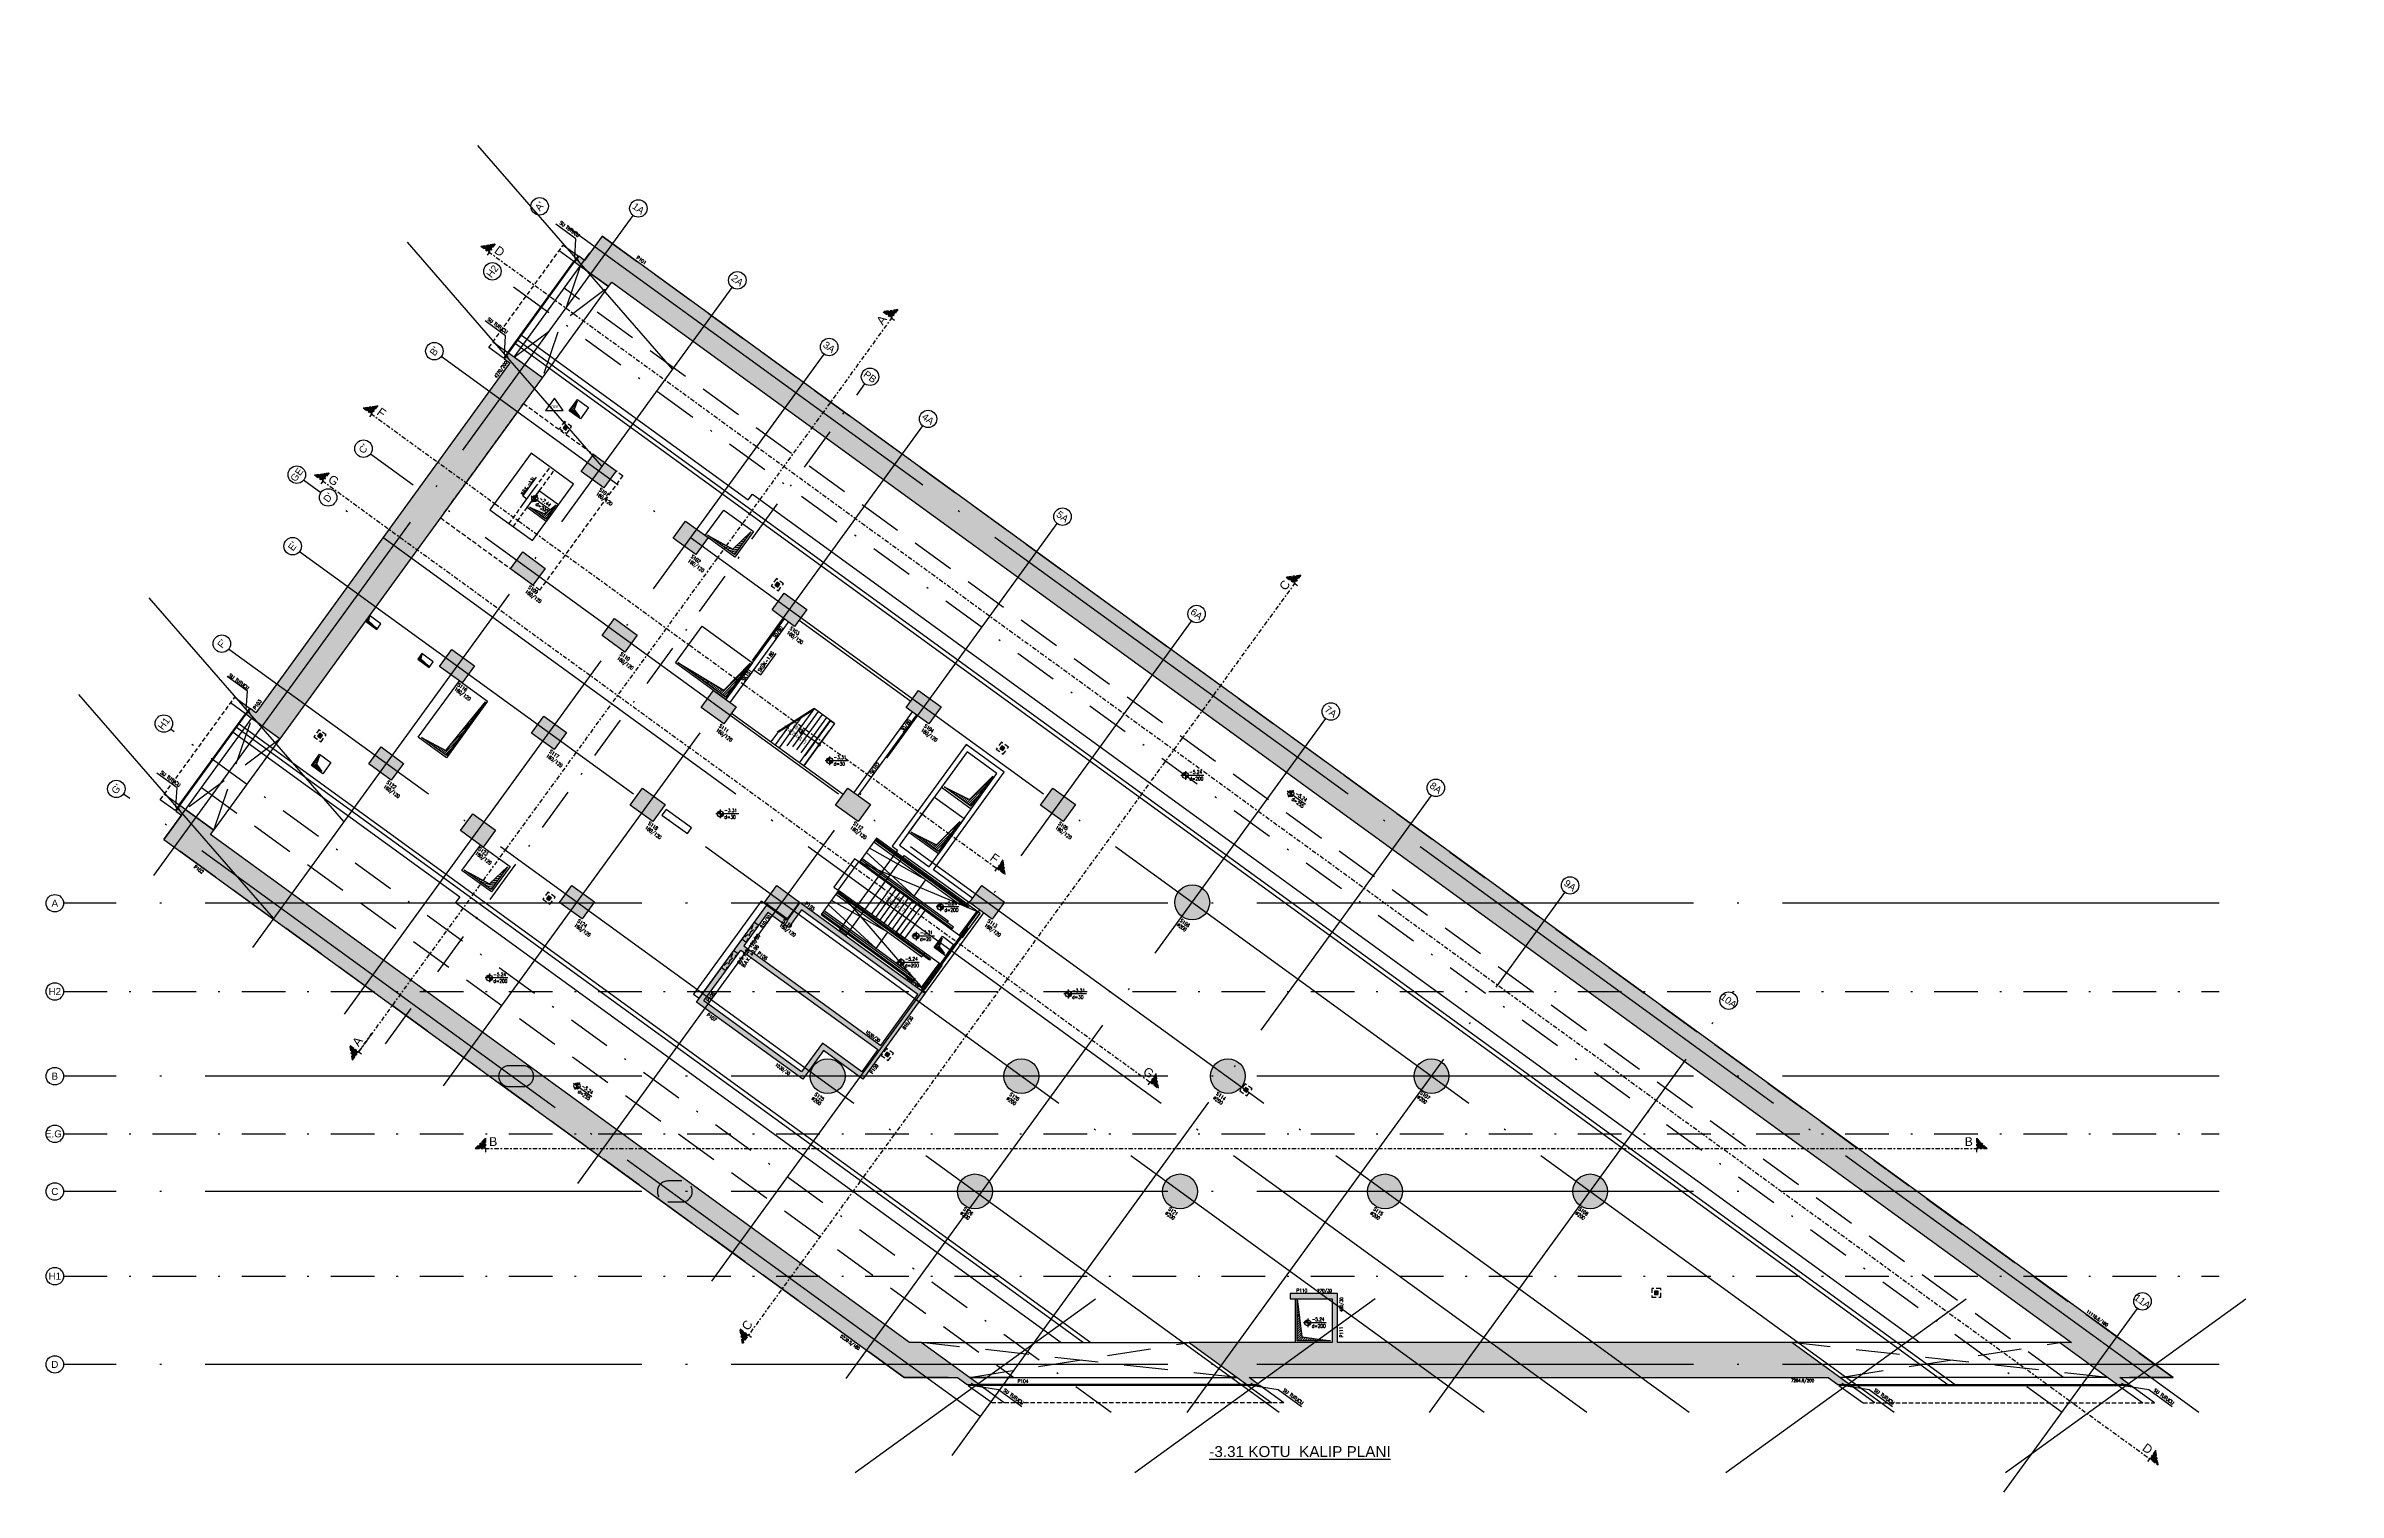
# Model space of a CAD drawing. Header units: millimetres. Extents: x 400408 to 401352, y 4543980 to 4544157.
# Drawn here: x 400988.7 to 401120, y 4544074.6 to 4544157.4 of the extents above; entities that cross this region are included whole.
import ezdxf
from ezdxf.enums import TextEntityAlignment as Align

# ---------------------------------------------------------------- set-up
doc = ezdxf.new("R2010")
doc.units = ezdxf.units.MM
for name, pattern in [('AKS', [3, 2.5, -0.25, 0, -0.25]), ('CENTER', [2, 1.25, -0.25, 0.25, -0.25]), ('CIZGI', [0.4, 0.25, -0.15]), ('CONTINU', [0]), ('DASHDOT2', [0.5, 0.25, -0.125, 0, -0.125]), ('HIDDEN', [0.375, 0.25, -0.125]), ('UUC-ST-KAL-I05-101-U-000$0$ACAD_ISO05W100', [33, 24, -3, 0, -3, 0, -3])]:
    doc.linetypes.add(name, pattern=pattern)
for name, color, linetype in [('aks prota', 2, 'AKS'), ('bosluk prota', 2, 'Continuous'), ('bosluk tarama prota', 8, 'Continuous'), ('boşluk prota', 2, 'Continuous'), ('boşluk taraması prota', 252, 'Continuous'), ('caks prota', 4, 'Continuous'), ('kesik prota', 2, 'CIZGI'), ('kesit tarama prota', 252, 'Continuous'), ('kiriş boyutu prota', 6, 'Continuous'), ('kiriş prota', 6, 'Continuous'), ('kolon prota', 1, 'Continuous'), ('kolon tarama prota', 252, 'Continuous'), ('lkolon prota', 4, 'Continuous'), ('lperde prota', 4, 'Continuous'), ('merdiven prota', 2, 'Continuous'), ('metraj prota', 2, 'Continuous'), ('not prota', 2, 'Continuous'), ('not yazısı prota', 6, 'Continuous'), ('not çizgisi prota', 4, 'Continuous'), ('perde prota', 1, 'Continuous'), ('PRT-AL-TUNEL_EKSENI', 14, 'DASHDOT2'), ('PRT-MI-a_fit_drainage', 10, 'Continuous'), ('PRT-MI-ad_dim', 8, 'Continuous'), ('prt-s-taxis', 7, 'Continuous'), ('skesit prota', 7, 'Continuous'), ('st-s_level (kot)', 6, 'Continuous'), ('st-s_levelmark (kot işareti)', 4, 'Continuous'), ('st_s_ölçü', 4, 'Continuous'), ('taks prota', 7, 'Continuous'), ('temel prota', 6, 'Continuous'), ('tkesit prota', 7, 'Continuous'), ('tkolon prota', 6, 'Continuous'), ('tnot prota', 4, 'Continuous'), ('tperde prota', 6, 'Continuous'), ('tplan prota', 7, 'Continuous'), ('UUC-ST-KAL-I05-101-U-000$0$st_s_su tutucu', 2, 'Continuous'), ('ölçü prota', 4, 'Continuous')]:
    doc.layers.add(name, color=color, linetype=linetype)
doc.styles.add('Arial', font='Arial.ttf')
doc.styles.add('OLCU', font='romanstw.shx')
doc.styles.add('PRT-MI-a_Arial', font='Arial.ttf', dxfattribs={"height": 30})
doc.styles.add('TAKS', font='Arial Unicode.ttf')
doc.styles.add('TKIRIS', font='romanstw.shx')
doc.styles.add('tkolon', font='romanstw.shx')
doc.styles.add('TNOT', font='romanstw.shx', dxfattribs={"width": 0.8, "height": 250})
doc.styles.add('TSIMPLEX', font='romanstw.shx')
doc.dimstyles.new('1-50', dxfattribs={"dimtxt": 10, "dimasz": 4, "dimexe": 4, "dimexo": 8, "dimgap": 4, "dimtad": 1, "dimdec": 1, "dimrnd": 0.05, "dimzin": 9, "dimdsep": 46, "dimtxsty": 'OLCU', "dimblk1": 'OBLIQUE', "dimblk2": 'OBLIQUE', "dimsah": 1, "dimcen": 2, "dimdle": 4, "dimclrd": 4, "dimclre": 4, "dimclrt": 3, "dimadec": 1, "dimazin": 0, "dimtfac": 1, "dimtdec": 1, "dimtix": 1, "dimtmove": 2, "dimatfit": 3, "dimldrblk": 'OBLIQUE', "dimfxl": 1, "dimtvp": 1, "dimtolj": 1, "dimtzin": 1, "dimarcsym": 0})

# ---------------------------------------------------------------- blocks, each defined once
blk = doc.blocks.new('yürüyen mer 1')
at = {"color": 253}
blk.add_lwpolyline([(-120, 35), (-120, 205)], dxfattribs=at)
at = {"layer": 'st_s_ölçü', "color": 252, "ltscale": 0.1}
blk.add_line((-831, 205), (-831, 35), dxfattribs=at)
for points in [[(-120, 205), (-852, 205), (-852, 35), (-120, 35)], [(-120, 197), (-776, 197), (-776, 188), (-120, 188)], [(-729, 205), (-729, 197)], [(-120, 177), (-729, 177), (-729, 188)], [(-120, 135), (-489, 177), (-489, 62), (-120, 105)], [(-120, 42), (-776, 42), (-776, 52), (-120, 52)], [(-120, 62), (-729, 62), (-729, 52)], [(-729, 35), (-729, 42)]]:
    blk.add_lwpolyline(points, dxfattribs=at)
blk = doc.blocks.new('PLAN_KOT')
at = {"layer": 'st-s_levelmark (kot işareti)'}
h = blk.add_hatch(color=256, dxfattribs=at)
h.paths.add_polyline_path([(0, 18, 0.414214), (-18, 0), (0, 0)])
h.paths.add_polyline_path([(18, 0), (0, 0), (0, -18, 0.414214)])
for p, q in [((105, 0), (-25, 0)), ((0, 25), (0, -25))]:
    blk.add_line(p, q, dxfattribs=at)
blk.add_circle((0, 0), 17.5, dxfattribs=at)
at = {"layer": 'st-s_level (kot)', "color": 6, "style": 'OLCU', "width": 0.8}
for tag, p in [('KOT', (23, 10)), ('DÖŞEME_KALINLIĞI', (23, -28))]:
    blk.add_attdef(tag, p, '', height=20, dxfattribs=at)
blk = doc.blocks.new('Stair_Anotation')
at = {"color": 0, "style": 'PRT-MI-a_Arial'}
blk.add_attdef('M.ADI', text='', height=0.2, dxfattribs=at).set_placement((0, 0), align=Align.BOTTOM_CENTER)
blk.add_attdef('BAS.SAYI-(EN-RIHT)', text='', height=0.2, dxfattribs=at).set_placement((0, -0.08), align=Align.TOP_CENTER)
blk = doc.blocks.new('_Oblique')
at = {"layer": 'st_s_ölçü', "lineweight": -2}
blk.add_line((-0.5, -0.5), (0.5, 0.5), dxfattribs=at)
blk = doc.blocks.new('*U7')
at = {"layer": 'metraj prota', "color": 4}
blk.add_lwpolyline([(-145, 0), (-122, 13), (-122, -13)], close=True, dxfattribs=at)
blk.add_lwpolyline([(0, 0), (-122, 0)], dxfattribs=at)
blk.add_circle((0, 0), 7.5, dxfattribs=at)
blk = doc.blocks.new('YER SUZGECI_20x20')
at = {"color": 2}
blk.add_lwpolyline([(-20, 0), (0, 0), (0, 20), (-20, 20)], close=True, dxfattribs=at)
for points in [[(0, 20), (-20, 0)], [(-20, 20), (0, 0)]]:
    blk.add_lwpolyline(points, dxfattribs=at)
blk.add_circle((-10, 10), 7, dxfattribs=at)

msp = doc.modelspace()

# ---------------------------------------------------------------- hatches: boundary and pattern name
at = {"layer": 'bosluk tarama prota'}
h = msp.add_hatch(dxfattribs=at)
h.set_pattern_fill('ANSI31', color=256, scale=0.5, angle=169)
h.set_pattern_definition([(9, (401045.5207, 4544121.06928), (-0.00977715, 0.06173052), [])])
h.paths.add_polyline_path([(401018.763, 4544136.582), (401019.135, 4544137.094), (401018.968, 4544136.616), (401019.273, 4544136.211)])
h = msp.add_hatch(dxfattribs=at)
h.set_pattern_fill('ANSI31', color=256, scale=0.5, angle=169)
h.set_pattern_definition([(9, (401033.827355, 4544109.015364), (-0.00977715, 0.06173052), [])])
h.paths.add_polyline_path([(401007.07, 4544124.528), (401007.256, 4544124.784), (401007.194, 4544124.521), (401007.653, 4544124.104)])
h = msp.add_hatch(dxfattribs=at)
h.set_pattern_fill('ANSI31', color=256, scale=0.5, angle=169)
h.set_pattern_definition([(9, (401036.8188, 4544106.841954), (-0.00977715, 0.06173052), [])])
h.paths.add_polyline_path([(401010.061, 4544122.354), (401010.247, 4544122.611), (401010.186, 4544122.348), (401010.644, 4544121.931)])
h = msp.add_hatch(dxfattribs=at)
h.set_pattern_fill('ANSI31', color=256, scale=0.5, angle=169)
h.set_pattern_definition([(9, (401030.76729, 4544100.762955), (-0.00977715, 0.06173052), [])])
h.paths.add_polyline_path([(401004.01, 4544116.275), (401004.382, 4544116.788), (401004.214, 4544116.31), (401004.519, 4544115.905)])
h = msp.add_hatch(dxfattribs=at)
h.set_pattern_fill('ANSI31', color=256, scale=0.5, angle=169)
h.set_pattern_definition([(9, (401066.417685, 4544090.34194), (-0.00977715, 0.06173052), [])])
h.paths.add_polyline_path([(401039.66, 4544105.854), (401040.032, 4544106.367), (401039.865, 4544105.889), (401040.17, 4544105.484)])
at = {"layer": 'boşluk taraması prota', "ltscale": 2}
h = msp.add_hatch(dxfattribs=at)
h.set_pattern_fill('ANSI31', color=256, scale=0.03, style=0)
h.set_pattern_definition([(45, (400347.50731, 4543682.00172), (-0.067351921, 0.067351921), [])])
h.paths.add_polyline_path([(401017.282, 4544130.644), (401017.935, 4544131.16), (401017.346, 4544130.35), (401016.416, 4544131.026)])
h = msp.add_hatch(dxfattribs=at)
h.set_pattern_fill('ANSI31', color=256, scale=0.03, style=0)
h.set_pattern_definition([(9, (401026.46831, 4544129.40826), (-0.0149004, 0.0940773), [])])
h.paths.add_polyline_path([(401028.146, 4544128.315), (401026.608, 4544129.43), (401028.049, 4544128.636), (401029.087, 4544129.61)])
h = msp.add_hatch(dxfattribs=at)
h.set_pattern_fill('ANSI31', color=256, scale=0.03, style=0)
h.set_pattern_definition([(45, (400357.789805, 4543671.81153), (-0.067351921, 0.067351921), [])])
h.paths.add_polyline_path([(401027.542, 4544120.55), (401029.036, 4544122.104), (401027.629, 4544120.16), (401024.91, 4544122.135)])
h = msp.add_hatch(dxfattribs=at)
h.set_pattern_fill('ANSI31', color=256, scale=0.03, style=0)
h.set_pattern_definition([(45, (400357.99083, 4543671.643565), (-0.067351921, 0.067351921), [])])
h.paths.add_polyline_path([(401010.22, 4544117.852), (401011.62, 4544117.093), (401013.884, 4544119.886), (401011.651, 4544116.812)])
h = msp.add_hatch(dxfattribs=at)
h.set_pattern_fill('ANSI31', color=256, scale=0.03, style=0)
h.set_pattern_definition([(45, (400371.83936, 4543665.55935), (-0.067351921, 0.067351921), [])])
h.paths.add_polyline_path([(401041.591, 4544114.298), (401043.086, 4544115.852), (401041.678, 4544113.908), (401040.142, 4544115.024)])
h = msp.add_hatch(dxfattribs=at)
h.set_pattern_fill('ANSI31', color=256, scale=0.03, style=0)
h.set_pattern_definition([(45, (400369.95844, 4543662.97049), (-0.067351921, 0.067351921), [])])
h.paths.add_polyline_path([(401039.71, 4544111.709), (401041.205, 4544113.263), (401039.797, 4544111.319), (401038.261, 4544112.435)])
h = msp.add_hatch(dxfattribs=at)
h.set_pattern_fill('ANSI31', color=256, scale=0.03, style=0)
h.set_pattern_definition([(9, (401012.53808, 4544110.234935), (-0.0149004, 0.0940773), [])])
h.paths.add_polyline_path([(401014.216, 4544109.142), (401012.678, 4544110.257), (401014.119, 4544109.463), (401015.157, 4544110.436)])
h = msp.add_hatch(dxfattribs=at)
h.set_pattern_fill('ANSI31', color=256, scale=0.03, style=0)
h.set_pattern_definition([(45, (400358.13777, 4543672.02082), (-0.067351921, 0.067351921), [])])
h.paths.add_polyline_path([(401060.362, 4544085.709), (401060.628, 4544083.546), (401062.262, 4544083.309), (401060.362, 4544083.309)])
at = {"layer": 'kesit tarama prota'}
h = msp.add_hatch(color=256, dxfattribs=at)
h.dxf.hatch_style = 1
h.paths.add_polyline_path([(401014.453, 4544146.11), (401013.615, 4544145.977), (401014.101, 4544145.624)])
h = msp.add_hatch(color=256, dxfattribs=at)
h.dxf.hatch_style = 1
h.paths.add_polyline_path([(401036.659, 4544142.215), (401037.497, 4544142.348), (401037.144, 4544141.862)])
h = msp.add_hatch(color=256, dxfattribs=at)
h.dxf.hatch_style = 1
h.paths.add_polyline_path([(401007.722, 4544136.845), (401006.884, 4544136.713), (401007.37, 4544136.36)])
h = msp.add_hatch(color=256, dxfattribs=at)
h.dxf.hatch_style = 1
h.paths.add_polyline_path([(401004.933, 4544133.006), (401004.095, 4544132.873), (401004.58, 4544132.52)])
h = msp.add_hatch(color=256, dxfattribs=at)
h.dxf.hatch_style = 1
h.paths.add_polyline_path([(401059.723, 4544127.016), (401060.561, 4544127.148), (401060.209, 4544126.663)])
h = msp.add_hatch(color=256, dxfattribs=at)
h.dxf.hatch_style = 1
h.paths.add_polyline_path([(401043.516, 4544110.84), (401043.649, 4544110.002), (401043.163, 4544110.354)])
h = msp.add_hatch(color=256, dxfattribs=at)
h.dxf.hatch_style = 1
h.paths.add_polyline_path([(401006.142, 4544100.212), (401006.275, 4544099.374), (401006.628, 4544099.86)])
h = msp.add_hatch(color=256, dxfattribs=at)
h.dxf.hatch_style = 1
h.paths.add_polyline_path([(401052.281, 4544098.605), (401052.414, 4544097.767), (401051.929, 4544098.119)])
h = msp.add_hatch(color=256, dxfattribs=at)
h.dxf.hatch_style = 1
h.paths.add_polyline_path([(401013.9, 4544094.916), (401013.3, 4544094.316), (401013.9, 4544094.316)])
h = msp.add_hatch(color=256, dxfattribs=at)
h.dxf.hatch_style = 1
h.paths.add_polyline_path([(401099.256, 4544094.916), (401099.856, 4544094.316), (401099.256, 4544094.316)])
h = msp.add_hatch(color=256, dxfattribs=at)
h.dxf.hatch_style = 1
h.paths.add_polyline_path([(401028.466, 4544083.993), (401028.598, 4544083.155), (401028.951, 4544083.641)])
h = msp.add_hatch(color=256, dxfattribs=at)
h.dxf.hatch_style = 1
h.paths.add_polyline_path([(401109.511, 4544077.046), (401109.644, 4544076.208), (401109.159, 4544076.561)])
at = {"layer": 'kolon tarama prota'}
h = msp.add_hatch(color=256, dxfattribs=at)
h.dxf.hatch_style = 1
h.paths.add_polyline_path([(401104.688, 4544083.209), (401104.017, 4544083.209), (401107.32, 4544080.809), (401108.001, 4544080.809), (401107.45, 4544081.209), (401110.503, 4544081.209), (401020.567, 4544146.551), (401019.554, 4544145.155), (401019.23, 4544145.39), (401018.995, 4544145.067), (401020.937, 4544143.656), (401021.127, 4544143.919)])
h = msp.add_hatch(color=256, dxfattribs=at)
h.dxf.hatch_style = 1
h.paths.add_polyline_path([(401017.145, 4544138.438), (401015.204, 4544139.849), (401014.969, 4544139.525), (401015.292, 4544139.29), (401000.745, 4544119.267), (401000.421, 4544119.502), (401000.186, 4544119.179), (401002.128, 4544117.768)])
h = msp.add_hatch(color=256, dxfattribs=at)
h.dxf.hatch_style = 1
h.paths.add_polyline_path([(401020.077, 4544134.052), (401021.371, 4544133.111), (401020.666, 4544132.14), (401019.372, 4544133.081)])
h = msp.add_hatch(color=256, dxfattribs=at)
h.dxf.hatch_style = 1
h.paths.add_polyline_path([(401025.336, 4544130.231), (401026.63, 4544129.291), (401025.925, 4544128.32), (401024.63, 4544129.26)])
h = msp.add_hatch(color=256, dxfattribs=at)
h.dxf.hatch_style = 1
h.paths.add_polyline_path([(401016.021, 4544128.47), (401017.316, 4544127.529), (401016.61, 4544126.558), (401015.316, 4544127.499)])
h = msp.add_hatch(color=256, dxfattribs=at)
h.dxf.hatch_style = 1
h.paths.add_polyline_path([(401030.999, 4544126.117), (401032.293, 4544125.176), (401031.588, 4544124.205), (401030.293, 4544125.146)])
h = msp.add_hatch(color=256, dxfattribs=at)
h.dxf.hatch_style = 1
h.paths.add_polyline_path([(401021.28, 4544124.649), (401022.574, 4544123.708), (401021.869, 4544122.738), (401020.575, 4544123.678)])
h = msp.add_hatch(color=256, dxfattribs=at)
h.dxf.hatch_style = 1
h.paths.add_polyline_path([(401011.966, 4544122.887), (401013.26, 4544121.947), (401012.555, 4544120.976), (401011.26, 4544121.916)])
h = msp.add_hatch(color=256, dxfattribs=at)
h.dxf.hatch_style = 1
h.paths.add_polyline_path([(401026.943, 4544120.534), (401028.237, 4544119.594), (401027.532, 4544118.623), (401026.238, 4544119.564)])
h = msp.add_hatch(color=256, dxfattribs=at)
h.dxf.hatch_style = 1
h.paths.add_polyline_path([(401038.684, 4544120.533), (401039.979, 4544119.592), (401039.274, 4544118.621), (401037.979, 4544119.562)])
h = msp.add_hatch(color=256, dxfattribs=at)
h.dxf.hatch_style = 1
h.paths.add_polyline_path([(401017.224, 4544119.067), (401018.519, 4544118.126), (401017.813, 4544117.155), (401016.519, 4544118.096)])
h = msp.add_hatch(color=256, dxfattribs=at)
h.dxf.hatch_style = 1
h.paths.add_polyline_path([(401007.91, 4544117.305), (401009.204, 4544116.365), (401008.499, 4544115.394), (401007.205, 4544116.334)])
h = msp.add_hatch(color=256, dxfattribs=at)
h.dxf.hatch_style = 1
h.paths.add_polyline_path([(401022.887, 4544114.952), (401024.182, 4544114.012), (401023.476, 4544113.041), (401022.182, 4544113.981)])
h = msp.add_hatch(color=256, dxfattribs=at)
h.dxf.hatch_style = 1
h.paths.add_polyline_path([(401034.629, 4544114.95), (401035.923, 4544114.01), (401035.218, 4544113.039), (401033.923, 4544113.98)])
h = msp.add_hatch(color=256, dxfattribs=at)
h.dxf.hatch_style = 1
h.paths.add_polyline_path([(401046.37, 4544114.949), (401047.665, 4544114.008), (401046.959, 4544113.037), (401045.665, 4544113.978)])
h = msp.add_hatch(color=256, dxfattribs=at)
h.dxf.hatch_style = 1
h.paths.add_polyline_path([(401038.167, 4544083.209), (400998.145, 4544112.286), (400998.336, 4544112.55), (400996.395, 4544113.96), (400996.16, 4544113.637), (400996.483, 4544113.402), (400995.469, 4544112.006), (401037.857, 4544081.209), (401040.914, 4544081.209), (401041.465, 4544080.809), (401042.145, 4544080.809), (401038.842, 4544083.209)])
h = msp.add_hatch(color=256, dxfattribs=at)
h.dxf.hatch_style = 1
h.paths.add_polyline_path([(401013.169, 4544113.484), (401014.463, 4544112.544), (401013.758, 4544111.573), (401012.463, 4544112.514)])
h = msp.add_hatch(color=256, dxfattribs=at)
h.dxf.hatch_style = 1
h.paths.add_polyline_path([(401018.832, 4544109.37), (401020.126, 4544108.43), (401019.421, 4544107.459), (401018.126, 4544108.399)])
h = msp.add_hatch(color=256, dxfattribs=at)
h.dxf.hatch_style = 1
h.paths.add_polyline_path([(401030.573, 4544109.368), (401031.867, 4544108.428), (401031.162, 4544107.457), (401029.868, 4544108.397)])
h = msp.add_hatch(color=256, dxfattribs=at)
h.dxf.hatch_style = 1
h.paths.add_polyline_path([(401042.314, 4544109.366), (401043.609, 4544108.426), (401042.903, 4544107.455), (401041.609, 4544108.396)])
h = msp.add_hatch(color=256, dxfattribs=at)
h.dxf.hatch_style = 1
edge = h.paths.add_edge_path()
edge.add_arc((401054.35, 4544108.409), 1, 0, 360)
h = msp.add_hatch(color=256, dxfattribs=at)
h.dxf.hatch_style = 1
h.paths.add_polyline_path([(401031.974, 4544107.979), (401031.24, 4544106.968), (401030.06, 4544107.825), (401028.679, 4544105.924), (401036.526, 4544100.222), (401038.642, 4544103.135)], flags=16)
h.paths.add_polyline_path([(401028.502, 4544105.681), (401036.35, 4544099.98), (401035.427, 4544098.709), (401033.182, 4544100.34), (401031.989, 4544098.698), (401026.386, 4544102.769)], flags=16)
h.paths.add_polyline_path([(401035.493, 4544098.29), (401033.248, 4544099.921), (401032.055, 4544098.279), (401025.967, 4544102.702), (401029.994, 4544108.244), (401031.173, 4544107.387), (401031.908, 4544108.398), (401039.061, 4544103.201)])
h = msp.add_hatch(color=256, dxfattribs=at)
h.dxf.hatch_style = 1
edge = h.paths.add_edge_path()
edge.add_arc((401033.479, 4544098.459), 1, 0, 360)
h = msp.add_hatch(color=256, dxfattribs=at)
h.dxf.hatch_style = 1
edge = h.paths.add_edge_path()
edge.add_arc((401044.568, 4544098.459), 1, 0, 360)
h = msp.add_hatch(color=256, dxfattribs=at)
h.dxf.hatch_style = 1
edge = h.paths.add_edge_path()
edge.add_arc((401056.391, 4544098.459), 1, 0, 360)
h = msp.add_hatch(color=256, dxfattribs=at)
h.dxf.hatch_style = 1
edge = h.paths.add_edge_path()
edge.add_arc((401068.048, 4544098.459), 1, 0, 360)
h = msp.add_hatch(color=256, dxfattribs=at)
h.dxf.hatch_style = 1
edge = h.paths.add_edge_path()
edge.add_arc((401041.913, 4544091.859), 1, 0, 360)
h = msp.add_hatch(color=256, dxfattribs=at)
h.dxf.hatch_style = 1
edge = h.paths.add_edge_path()
edge.add_arc((401053.652, 4544091.859), 1, 0, 360)
h = msp.add_hatch(color=256, dxfattribs=at)
h.dxf.hatch_style = 1
edge = h.paths.add_edge_path()
edge.add_arc((401065.391, 4544091.859), 1, 0, 360)
h = msp.add_hatch(color=256, dxfattribs=at)
h.dxf.hatch_style = 1
edge = h.paths.add_edge_path()
edge.add_arc((401077.133, 4544091.859), 1, 0, 360)
h = msp.add_hatch(color=256, dxfattribs=at)
h.dxf.hatch_style = 1
h.paths.add_polyline_path([(401090.758, 4544081.209), (401091.308, 4544080.809), (401091.989, 4544080.809), (401088.686, 4544083.209), (401062.662, 4544083.209), (401062.662, 4544086.009), (401059.962, 4544086.009), (401059.962, 4544085.709), (401062.362, 4544085.709), (401062.362, 4544083.209), (401054.169, 4544083.209), (401057.472, 4544080.809), (401058.152, 4544080.809), (401057.602, 4544081.209)])

# ---------------------------------------------------------------- linework, layer by layer
at = {"layer": 'aks prota', "ltscale": 10}
for p, q in [((400994.9, 4544109.947), (401022.35, 4544147.728)), ((401111.979, 4544079.209), (401017.379, 4544147.94)), ((401000.563, 4544105.832), (401028.013, 4544143.613)), ((401005.822, 4544102.012), (401033.271, 4544139.793)), ((401094.541, 4544079.209), (401011.354, 4544139.648)), ((401011.485, 4544097.897), (401038.935, 4544135.678)), ((401082.802, 4544079.209), (401007.298, 4544134.065)), ((401004.463, 4544131.861), (401003.476, 4544132.578)), ((401076.933, 4544079.209), (401005.271, 4544131.274)), ((401019.171, 4544092.313), (401046.62, 4544130.094)), ((401071.063, 4544079.209), (401003.243, 4544128.483)), ((401026.856, 4544086.729), (401054.306, 4544124.51)), ((401059.324, 4544079.209), (400999.187, 4544122.901)), ((401034.542, 4544081.145), (401061.992, 4544118.926)), ((401042.226, 4544078.962), (400993.162, 4544114.609)), ((401040.61, 4544076.737), (401068.059, 4544114.518)), ((401054.062, 4544079.209), (401075.688, 4544108.975)), ((401113.146, 4544108.359), (400989.734, 4544108.359)), ((401067.943, 4544079.209), (401084.773, 4544102.374)), ((401113.146, 4544098.459), (400989.734, 4544098.459)), ((401113.146, 4544091.859), (400989.734, 4544091.859)), ((401100.82, 4544074.647), (401108.461, 4544085.164)), ((401113.146, 4544081.959), (400989.734, 4544081.959))]:
    msp.add_line(p, q, dxfattribs=at)
at = {"layer": 'bosluk prota'}
for points in [[(401018.763, 4544136.582), (401019.135, 4544137.094), (401018.968, 4544136.616), (401019.273, 4544136.211)], [(401007.07, 4544124.528), (401007.256, 4544124.784), (401007.194, 4544124.521), (401007.653, 4544124.104)], [(401010.061, 4544122.354), (401010.247, 4544122.611), (401010.186, 4544122.348), (401010.644, 4544121.931)], [(401004.01, 4544116.275), (401004.382, 4544116.788), (401004.214, 4544116.31), (401004.519, 4544115.905)], [(401039.66, 4544105.854), (401040.032, 4544106.367), (401039.865, 4544105.889), (401040.17, 4544105.484)]]:
    msp.add_lwpolyline(points, close=True, dxfattribs=at)
at = {"layer": 'boşluk prota', "ltscale": 0.05}
for points in [[(401017.282, 4544130.644), (401017.935, 4544131.16), (401017.346, 4544130.35), (401016.416, 4544131.026)], [(401028.146, 4544128.315), (401026.608, 4544129.43), (401028.049, 4544128.636), (401029.087, 4544129.61)], [(401027.542, 4544120.55), (401029.036, 4544122.104), (401027.629, 4544120.16), (401024.91, 4544122.135)], [(401010.22, 4544117.852), (401011.62, 4544117.093), (401013.884, 4544119.886), (401011.651, 4544116.812)], [(401041.591, 4544114.298), (401042.927, 4544115.633), (401041.678, 4544113.908), (401040.142, 4544115.024)], [(401039.71, 4544111.709), (401041.046, 4544113.044), (401039.797, 4544111.319), (401038.261, 4544112.435)], [(401014.216, 4544109.142), (401012.678, 4544110.257), (401014.119, 4544109.463), (401015.157, 4544110.436)], [(401060.362, 4544085.709), (401060.628, 4544083.546), (401062.262, 4544083.309), (401060.362, 4544083.309)]]:
    msp.add_lwpolyline(points, close=True, dxfattribs=at)
at = {"layer": 'caks prota', "ltscale": 0.05}
for centre in [(401016.989, 4544148.254), (401022.644, 4544148.132), (401014.286, 4544144.532), (401028.307, 4544144.018), (401010.965, 4544139.961), (401033.565, 4544140.197), (401035.907, 4544138.496), (401039.228, 4544136.083), (401006.909, 4544134.379), (401003.087, 4544132.891), (401004.881, 4544131.588), (401046.927, 4544130.489), (401002.853, 4544128.797), (401054.6, 4544124.915), (400998.797, 4544123.215), (401062.285, 4544119.331), (400995.476, 4544118.644), (401068.297, 4544114.963), (400992.758, 4544114.902), (400992.758, 4544114.902), (400989.234, 4544108.359), (401075.983, 4544109.379), (400989.234, 4544103.309), (401085.065, 4544102.78), (400989.234, 4544098.459), (400989.234, 4544095.159), (400989.234, 4544091.859), (400989.234, 4544087.009), (401108.753, 4544085.57), (400989.234, 4544081.959)]:
    msp.add_circle(centre, 0.5, dxfattribs=at)
at = {"layer": 'kesik prota', "ltscale": 10}
for p, q in [((401035.994, 4544107.717), (401037.169, 4544109.335)), ((401036.228, 4544107.546), (401037.404, 4544109.164)), ((401036.463, 4544107.376), (401037.638, 4544108.994)), ((401036.697, 4544107.205), (401037.873, 4544108.823)), ((401036.932, 4544107.035), (401038.108, 4544108.653)), ((401037.167, 4544106.864), (401038.342, 4544108.482)), ((401037.401, 4544106.694), (401038.577, 4544108.312)), ((401037.636, 4544106.524), (401038.811, 4544108.142))]:
    msp.add_line(p, q, dxfattribs=at)
for points in [[(401015.527, 4544139.614), (401020.937, 4544143.656), (401019.318, 4544144.832), (401017.145, 4544138.438)], [(400996.719, 4544113.726), (400998.336, 4544112.549), (401000.51, 4544118.944), (401002.128, 4544117.768)]]:
    msp.add_lwpolyline(points, close=True, dxfattribs=at)
at = {"layer": 'kesik prota'}
for points in [[(401028.586, 4544106.3), (401028.829, 4544106.124), (401029.292, 4544107.271), (401029.534, 4544107.094), (401028.586, 4544106.3)], [(401027.411, 4544104.682), (401027.657, 4544104.503), (401028.116, 4544105.653), (401028.362, 4544105.474), (401027.411, 4544104.682)]]:
    msp.add_lwpolyline(points, dxfattribs=at)
at = {"layer": 'kesik prota', "ltscale": 10}
for points in [[(401056.921, 4544081.209), (401038.842, 4544083.209)], [(401041.595, 4544081.209), (401054.169, 4544083.209)], [(401106.77, 4544081.209), (401088.686, 4544083.209)], [(401091.438, 4544081.209), (401104.017, 4544083.209)]]:
    msp.add_lwpolyline(points, dxfattribs=at)
at = {"layer": 'kiriş prota'}
for p, q in [((401027.651, 4544120.02), (401031.001, 4544124.631)), ((401027.894, 4544119.844), (401031.244, 4544124.455)), ((401031.849, 4544124.565), (401038.241, 4544119.922)), ((401034.361, 4544114.582), (401027.97, 4544119.226))]:
    msp.add_line(p, q, dxfattribs=at)
for points in [[(401015.527, 4544139.614), (401019.318, 4544144.832)], [(401017.145, 4544138.438), (401020.937, 4544143.656)], [(401010.042, 4544117.858), (401012.393, 4544121.094), (401014.011, 4544119.918), (401011.66, 4544116.682), (401010.042, 4544117.858)], [(401033.873, 4544118.651), (401032.701, 4544119.502)], [(400996.938, 4544114.027), (401000.51, 4544118.944)], [(401038.323, 4544119.312), (401034.973, 4544114.701)], [(401038.566, 4544119.136), (401035.215, 4544114.524)], [(400998.336, 4544112.55), (401002.128, 4544117.768)], [(401038.842, 4544083.209), (401054.169, 4544083.209)], [(401104.017, 4544083.209), (401088.686, 4544083.209)], [(401041.595, 4544081.209), (401056.921, 4544081.209)], [(401106.77, 4544081.209), (401091.438, 4544081.209)]]:
    msp.add_lwpolyline(points, dxfattribs=at)
at = {"layer": 'kiriş prota', "color": 5}
msp.add_lwpolyline([(401018.926, 4544132.354), (401016.499, 4544134.118), (401014.148, 4544130.882), (401016.575, 4544129.118), (401018.926, 4544132.354)], dxfattribs=at)
at = {"layer": 'kiriş prota'}
for points in [[(401016.982, 4544131.975), (401018.075, 4544131.182), (401017.37, 4544130.212), (401016.277, 4544131.005)], [(401028.168, 4544128.176), (401026.468, 4544129.408), (401027.526, 4544130.864), (401029.227, 4544129.632)], [(401007.021, 4544124.502), (401007.668, 4544124.032), (401007.903, 4544124.356), (401007.256, 4544124.826)], [(401026.287, 4544124.225), (401029.179, 4544122.124), (401027.651, 4544120.02), (401024.759, 4544122.121)], [(401010.012, 4544122.329), (401010.659, 4544121.859), (401010.894, 4544122.182), (401010.247, 4544122.653)], [(401040.002, 4544115.002), (401041.701, 4544113.768), (401043.17, 4544115.79), (401041.471, 4544117.025)], [(401039.59, 4544114.436), (401041.289, 4544113.202), (401039.82, 4544111.179), (401038.121, 4544112.413)], [(401014.238, 4544109.002), (401012.538, 4544110.235), (401013.596, 4544111.691), (401015.296, 4544110.459)], [(401060.262, 4544085.709), (401062.362, 4544085.709), (401062.362, 4544083.209), (401060.262, 4544083.209)]]:
    msp.add_lwpolyline(points, close=True, dxfattribs=at)
at = {"layer": 'kolon prota', "color": 1}
for points in [[(401020.077, 4544134.052), (401021.371, 4544133.111), (401020.666, 4544132.14), (401019.372, 4544133.081)], [(401025.336, 4544130.231), (401026.63, 4544129.291), (401025.925, 4544128.32), (401024.63, 4544129.26)], [(401016.021, 4544128.47), (401017.316, 4544127.529), (401016.61, 4544126.558), (401015.316, 4544127.499)], [(401030.999, 4544126.117), (401032.293, 4544125.176), (401031.588, 4544124.205), (401030.293, 4544125.146)], [(401021.28, 4544124.649), (401022.574, 4544123.708), (401021.869, 4544122.738), (401020.575, 4544123.678)], [(401011.966, 4544122.887), (401013.26, 4544121.947), (401012.555, 4544120.976), (401011.26, 4544121.916)], [(401026.943, 4544120.534), (401028.237, 4544119.594), (401027.532, 4544118.623), (401026.238, 4544119.564)], [(401038.684, 4544120.533), (401039.979, 4544119.592), (401039.274, 4544118.621), (401037.979, 4544119.562)], [(401017.224, 4544119.067), (401018.519, 4544118.126), (401017.813, 4544117.155), (401016.519, 4544118.096)], [(401007.91, 4544117.305), (401009.204, 4544116.365), (401008.499, 4544115.394), (401007.205, 4544116.334)], [(401022.887, 4544114.952), (401024.182, 4544114.012), (401023.476, 4544113.041), (401022.182, 4544113.981)], [(401034.629, 4544114.95), (401035.923, 4544114.01), (401035.218, 4544113.039), (401033.923, 4544113.98)], [(401046.37, 4544114.949), (401047.665, 4544114.008), (401046.959, 4544113.037), (401045.665, 4544113.978)], [(401013.169, 4544113.484), (401014.463, 4544112.544), (401013.758, 4544111.573), (401012.463, 4544112.514)], [(401018.832, 4544109.37), (401020.126, 4544108.43), (401019.421, 4544107.459), (401018.126, 4544108.399)], [(401030.573, 4544109.368), (401031.867, 4544108.428), (401031.162, 4544107.457), (401029.868, 4544108.397)], [(401042.314, 4544109.366), (401043.609, 4544108.426), (401042.903, 4544107.455), (401041.609, 4544108.396)]]:
    msp.add_lwpolyline(points, close=True, dxfattribs=at)
msp.add_lwpolyline([(401015.244, 4544099.059, 1), (401015.244, 4544097.859), (401016.044, 4544097.859, 1), (401016.044, 4544099.059)], format="xyb", close=True, dxfattribs=at)
at = {"layer": 'kolon prota', "color": 5, "linetype": 'HIDDEN', "ltscale": 5}
msp.add_lwpolyline([(401024.33, 4544092.459, 1), (401024.33, 4544091.259), (401025.13, 4544091.259, 1), (401025.13, 4544092.459)], format="xyb", close=True, dxfattribs=at)
at = {"layer": 'kolon prota', "color": 1}
for centre in [(401054.35, 4544108.409), (401033.479, 4544098.459), (401044.568, 4544098.459), (401056.391, 4544098.459), (401068.048, 4544098.459), (401041.913, 4544091.859), (401053.652, 4544091.859), (401065.391, 4544091.859), (401077.133, 4544091.859)]:
    msp.add_circle(centre, 1, dxfattribs=at)
at = {"layer": 'kolon tarama prota', "linetype": 'HIDDEN'}
for p, q in [((401014.082, 4544140.169), (401018.343, 4544146.035)), ((400995.273, 4544114.281), (400999.534, 4544120.147))]:
    msp.add_line(p, q, dxfattribs=at)
at = {"layer": 'kolon tarama prota'}
for points in [[(401018.343, 4544146.035), (401019.19, 4544145.42), (401018.954, 4544145.096), (401018.108, 4544145.711)], [(401015.163, 4544139.878), (401018.954, 4544145.096)], [(401014.317, 4544140.493), (401015.163, 4544139.878), (401014.928, 4544139.554), (401014.082, 4544140.169)], [(400999.534, 4544120.147), (401000.381, 4544119.532), (401000.146, 4544119.208), (400999.299, 4544119.823)], [(400996.354, 4544113.99), (401000.146, 4544119.208)], [(400995.508, 4544114.605), (400996.354, 4544113.99), (400996.119, 4544113.666), (400995.273, 4544114.281)], [(401058.221, 4544080.759), (401041.533, 4544080.759)], [(401043.59, 4544079.759), (401042.214, 4544080.759), (401041.533, 4544080.759), (401042.91, 4544079.759)], [(401057.472, 4544080.809), (401042.145, 4544080.809)], [(401059.598, 4544079.759), (401058.221, 4544080.759), (401057.541, 4544080.759), (401058.917, 4544079.759)], [(401093.434, 4544079.759), (401092.058, 4544080.759), (401091.377, 4544080.759), (401092.754, 4544079.759)], [(401092.058, 4544080.759), (401107.389, 4544080.759)], [(401109.446, 4544079.759), (401108.07, 4544080.759), (401107.389, 4544080.759), (401108.766, 4544079.759)]]:
    msp.add_lwpolyline(points, dxfattribs=at)
at = {"layer": 'kolon tarama prota', "linetype": 'HIDDEN'}
for points in [[(401059.598, 4544079.759), (401042.91, 4544079.759)], [(401092.754, 4544079.759), (401109.446, 4544079.759)]]:
    msp.add_lwpolyline(points, dxfattribs=at)
at = {"layer": 'merdiven prota', "linetype": 'HIDDEN', "ltscale": 10}
for points in [[(401032.703, 4544119.504), (401029.986, 4544117.767)], [(401032.744, 4544119.471), (401030.03, 4544117.736)], [(401032.622, 4544119.393), (401030.938, 4544117.078)], [(401032.703, 4544119.504), (401032.701, 4544119.502)], [(401030.611, 4544118.107), (401030.234, 4544117.589)], [(401031.281, 4544118.536), (401030.469, 4544117.419)], [(401031.951, 4544118.964), (401030.703, 4544117.249)], [(401032.937, 4544119.333), (401031.172, 4544116.907)], [(401033.171, 4544119.162), (401031.406, 4544116.736)], [(401033.405, 4544118.992), (401031.64, 4544116.566)], [(401033.64, 4544118.821), (401031.875, 4544116.395)], [(401032.112, 4544116.223), (401033.873, 4544118.652)], [(401042.081, 4544107.868), (401042.198, 4544107.782), (401041.199, 4544106.407), (401041.082, 4544106.492)], [(401039.906, 4544104.874), (401040.023, 4544104.789), (401039.024, 4544103.414), (401038.907, 4544103.499)]]:
    msp.add_lwpolyline(points, dxfattribs=at)
at = {"layer": 'merdiven prota', "color": 4}
for points in [[(401042.081, 4544107.868), (401035.282, 4544110.706)], [(401038.907, 4544103.499), (401034.106, 4544109.088)]]:
    msp.add_lwpolyline(points, dxfattribs=at)
at = {"layer": 'not prota', "ltscale": 0.1}
for points in [[(401016.259, 4544131.491), (401016.024, 4544131.661), (401016.814, 4544132.749)], [(401029.259, 4544121.722), (401029.65, 4544121.438), (401030.532, 4544122.652)]]:
    msp.add_lwpolyline(points, dxfattribs=at)
at = {"layer": 'perde prota'}
for points in [[(401104.688, 4544083.209), (401104.017, 4544083.209), (401107.32, 4544080.809), (401108.001, 4544080.809), (401107.45, 4544081.209), (401110.503, 4544081.209), (401020.567, 4544146.551), (401019.554, 4544145.155), (401019.23, 4544145.39), (401018.995, 4544145.067), (401020.937, 4544143.656), (401021.127, 4544143.919)], [(401017.145, 4544138.438), (401015.204, 4544139.849), (401014.969, 4544139.525), (401015.292, 4544139.29), (401000.745, 4544119.267), (401000.421, 4544119.502), (401000.186, 4544119.179), (401002.128, 4544117.768)], [(401035.493, 4544098.29), (401033.248, 4544099.921), (401032.055, 4544098.279), (401025.967, 4544102.702), (401029.994, 4544108.244), (401031.173, 4544107.387), (401031.908, 4544108.398), (401039.061, 4544103.201)], [(401031.974, 4544107.979), (401031.24, 4544106.968), (401030.06, 4544107.825), (401028.679, 4544105.924), (401036.526, 4544100.222), (401038.642, 4544103.135)], [(401028.502, 4544105.681), (401036.35, 4544099.98), (401035.427, 4544098.709), (401033.182, 4544100.34), (401031.989, 4544098.698), (401026.386, 4544102.769)]]:
    msp.add_lwpolyline(points, close=True, dxfattribs=at)
for points in [[(401015.204, 4544139.849), (401018.995, 4544145.067)], [(400996.395, 4544113.96), (401000.186, 4544119.179)], [(401038.167, 4544083.209), (400998.145, 4544112.286), (400998.336, 4544112.55), (400996.395, 4544113.96), (400996.16, 4544113.637), (400996.483, 4544113.402), (400995.469, 4544112.006), (401037.857, 4544081.209), (401040.914, 4544081.209), (401041.465, 4544080.809), (401042.145, 4544080.809), (401038.842, 4544083.209), (401038.167, 4544083.209)], [(401054.169, 4544083.209), (401057.472, 4544080.809), (401058.152, 4544080.809), (401057.602, 4544081.209), (401090.758, 4544081.209), (401091.308, 4544080.809), (401091.989, 4544080.809), (401088.686, 4544083.209), (401062.662, 4544083.209), (401062.662, 4544086.009), (401059.962, 4544086.009), (401059.962, 4544085.709), (401062.362, 4544085.709), (401062.362, 4544083.209), (401054.169, 4544083.209)], [(401062.662, 4544083.209), (401062.662, 4544086.009)], [(401091.989, 4544080.809), (401107.32, 4544080.809)]]:
    msp.add_lwpolyline(points, dxfattribs=at)
at = {"layer": 'PRT-AL-TUNEL_EKSENI', "ltscale": 10}
for p, q in [((401104.154, 4544079.209), (401014.675, 4544144.219)), ((401008.163, 4544100.311), (401035.612, 4544138.092)), ((401049.712, 4544079.209), (400995.866, 4544118.33)), ((400989.734, 4544103.309), (401113.146, 4544103.309)), ((400989.734, 4544095.159), (401113.146, 4544095.159)), ((400989.734, 4544087.009), (401113.146, 4544087.009))]:
    msp.add_line(p, q, dxfattribs=at)
at = {"layer": 'PRT-MI-a_fit_drainage', "color": 2, "linetype": 'CIZGI'}
for points in [[(401018.823, 4544135.643), (401018.418, 4544135.937), (401018.124, 4544135.532), (401018.529, 4544135.238)], [(401030.952, 4544126.648), (401030.548, 4544126.942), (401030.254, 4544126.537), (401030.658, 4544126.243)], [(401004.77, 4544118.002), (401004.365, 4544118.296), (401004.071, 4544117.891), (401004.476, 4544117.597)], [(401043.829, 4544117.293), (401043.424, 4544117.586), (401043.13, 4544117.182), (401043.535, 4544116.888)], [(401017.872, 4544108.704), (401017.468, 4544108.998), (401017.174, 4544108.594), (401017.578, 4544108.3)], [(401037.245, 4544099.758), (401036.84, 4544100.052), (401036.546, 4544099.647), (401036.951, 4544099.353)], [(401057.778, 4544097.731), (401057.374, 4544098.025), (401057.08, 4544097.62), (401057.484, 4544097.327)], [(401081.17, 4544086.311), (401080.67, 4544086.311), (401080.67, 4544085.811), (401081.17, 4544085.811)]]:
    msp.add_lwpolyline(points, close=True, dxfattribs=at)
at = {"layer": 'skesit prota', "linetype": 'CENTER', "ltscale": 0.2}
for p, q in [((401013.615, 4544145.977), (401014.453, 4544146.11)), ((401014.453, 4544146.11), (401013.924, 4544145.382)), ((401037.497, 4544142.348), (401006.628, 4544099.86)), ((401037.497, 4544142.348), (401036.659, 4544142.215)), ((401036.659, 4544142.215), (401037.387, 4544141.686)), ((401006.884, 4544136.713), (401007.722, 4544136.845)), ((401007.722, 4544136.845), (401007.193, 4544136.117)), ((401004.095, 4544132.873), (401004.933, 4544133.006)), ((401004.933, 4544133.006), (401004.404, 4544132.277)), ((401060.561, 4544127.148), (401059.723, 4544127.016)), ((401059.723, 4544127.016), (401060.451, 4544126.487)), ((401043.516, 4544110.84), (401042.987, 4544110.112)), ((401043.649, 4544110.002), (401043.516, 4544110.84)), ((401006.275, 4544099.374), (401007.45, 4544100.992)), ((401006.142, 4544100.212), (401006.87, 4544099.683)), ((401006.275, 4544099.374), (401006.142, 4544100.212)), ((401052.281, 4544098.605), (401051.752, 4544097.876)), ((401052.414, 4544097.767), (401052.281, 4544098.605)), ((401013.3, 4544094.316), (401013.9, 4544094.916)), ((401013.9, 4544094.916), (401013.9, 4544094.016)), ((401099.256, 4544094.916), (401099.256, 4544094.016)), ((401099.856, 4544094.316), (401099.256, 4544094.916)), ((401028.598, 4544083.155), (401028.466, 4544083.993)), ((401028.466, 4544083.993), (401029.194, 4544083.464)), ((401109.511, 4544077.046), (401108.982, 4544076.318)), ((401109.644, 4544076.208), (401109.511, 4544077.046))]:
    msp.add_line(p, q, dxfattribs=at)
for points in [[(401013.615, 4544145.977), (401109.644, 4544076.208)], [(401006.884, 4544136.713), (401043.649, 4544110.002)], [(401004.095, 4544132.873), (401052.414, 4544097.767)], [(401004.095, 4544132.873), (401052.414, 4544097.767)], [(401060.561, 4544127.148), (401028.598, 4544083.155)], [(401013.3, 4544094.316), (401099.856, 4544094.316)]]:
    msp.add_lwpolyline(points, dxfattribs=at)
at = {"layer": 'skesit prota', "color": 5}
for points in [[(401033.838, 4544109.283), (401034.08, 4544109.107), (401035.256, 4544110.725), (401035.013, 4544110.901)], [(401037.393, 4544106.7), (401037.636, 4544106.524), (401038.811, 4544108.142), (401038.569, 4544108.318)]]:
    msp.add_lwpolyline(points, close=True, dxfattribs=at)
at = {"layer": 'temel prota', "color": 5}
for p, q in [((401015.6, 4544140.395), (401097.614, 4544080.809)), ((401015.747, 4544140.597), (401098.039, 4544080.809)), ((401016.033, 4544131.18), (401016.739, 4544132.152)), ((401016.276, 4544131.004), (401016.982, 4544131.976)), ((400999.642, 4544118.429), (401048.118, 4544083.209)), ((400999.788, 4544118.631), (401048.544, 4544083.209))]:
    msp.add_line(p, q, dxfattribs=at)
at = {"layer": 'temel prota', "color": 5, "linetype": 'HIDDEN'}
for p, q in [((401016.739, 4544132.152), (401017.591, 4544133.324)), ((401016.982, 4544131.976), (401017.834, 4544133.148)), ((401015.24, 4544130.088), (401016.033, 4544131.18)), ((401015.482, 4544129.912), (401016.276, 4544131.004))]:
    msp.add_line(p, q, dxfattribs=at)
at = {"layer": 'temel prota', "linetype": 'HIDDEN', "ltscale": 10}
for points in [[(401020.567, 4544146.551), (401110.503, 4544081.209), (401104.224, 4544081.209), (401018.398, 4544143.565)], [(400997.638, 4544114.991), (401044.136, 4544081.209), (401037.857, 4544081.209), (400995.469, 4544112.006)]]:
    msp.add_lwpolyline(points, close=True, dxfattribs=at)
at = {"layer": 'temel prota'}
for points in [[(401015.953, 4544140.88), (401028.933, 4544131.449), (401029.168, 4544131.773), (401096.011, 4544083.209)], [(400999.436, 4544118.147), (401012.416, 4544108.716), (401012.181, 4544108.393), (401046.843, 4544083.209)]]:
    msp.add_lwpolyline(points, dxfattribs=at)
at = {"layer": 'temel prota', "color": 5, "linetype": 'HIDDEN'}
msp.add_lwpolyline([(401016.072, 4544136.961), (401021.749, 4544132.837), (401016.988, 4544126.284), (401011.311, 4544130.408)], close=True, dxfattribs=at)
at = {"layer": 'temel prota'}
for points in [[(401018.679, 4544136.551), (401019.149, 4544137.198), (401019.796, 4544136.728), (401019.326, 4544136.081)], [(401003.926, 4544116.244), (401004.396, 4544116.892), (401005.043, 4544116.421), (401004.573, 4544115.774)], [(401023.991, 4544113.409), (401025.447, 4544112.351), (401025.682, 4544112.674), (401024.226, 4544113.732)], [(401025.802, 4544103.155), (401026.126, 4544102.92), (401029.994, 4544108.244), (401029.67, 4544108.479)], [(401037.879, 4544106.347), (401037.636, 4544106.524), (401038.811, 4544108.142), (401039.054, 4544107.965)], [(401039.576, 4544105.823), (401040.046, 4544106.471), (401040.693, 4544106), (401040.223, 4544105.353)]]:
    msp.add_lwpolyline(points, close=True, dxfattribs=at)
at = {"layer": 'temel prota', "color": 5}
for points in [[(401033.63, 4544118.825), (401033.873, 4544118.648), (401032.109, 4544116.219), (401031.865, 4544116.396)], [(401039.291, 4544110.451), (401043.17, 4544115.79), (401041.471, 4544117.025), (401037.592, 4544111.685)]]:
    msp.add_lwpolyline(points, close=True, dxfattribs=at)
for points in [[(401041.785, 4544108.638), (401039.533, 4544110.275), (401043.589, 4544115.857), (401041.405, 4544117.444), (401037.173, 4544111.619), (401037.477, 4544111.398), (401034.156, 4544106.827), (401034.56, 4544106.533), (401037.866, 4544111.084), (401041.609, 4544108.396)], [(401042.169, 4544107.989), (401038.848, 4544103.418), (401039.091, 4544103.242), (401042.412, 4544107.813)]]:
    msp.add_lwpolyline(points, dxfattribs=at)
at = {"layer": 'UUC-ST-KAL-I05-101-U-000$0$st_s_su tutucu', "linetype": 'UUC-ST-KAL-I05-101-U-000$0$ACAD_ISO05W100', "ltscale": 0.05}
for points in [[(401019.096, 4544145.215, -0.5773503), (401019.094, 4544145.214), (401019.065, 4544145.234, -0.5773503), (401019.066, 4544145.237), (401019.087, 4544145.247, 0.5773503), (401019.088, 4544145.25), (401019.05, 4544145.277), (401019.054, 4544145.282), (401019.051, 4544145.284), (401019.047, 4544145.279), (401019.021, 4544145.299), (401019.024, 4544145.303), (401019.021, 4544145.306), (401019.017, 4544145.301), (401019.001, 4544145.313), (401019.001, 4544145.329), (401018.997, 4544145.332), (401018.979, 4544145.307), (401018.983, 4544145.303), (401018.998, 4544145.309), (401019.014, 4544145.297), (401019.011, 4544145.292), (401019.014, 4544145.29), (401019.018, 4544145.294), (401019.044, 4544145.275), (401019.041, 4544145.27), (401019.044, 4544145.268), (401019.047, 4544145.273), (401019.078, 4544145.25, -0.5773503), (401019.078, 4544145.247), (401019.057, 4544145.238, 0.5773503), (401019.057, 4544145.235), (401019.097, 4544145.206, 0.5773503), (401019.1, 4544145.207), (401019.102, 4544145.23, -0.5773503), (401019.105, 4544145.231), (401019.136, 4544145.209), (401019.132, 4544145.204), (401019.135, 4544145.201), (401019.139, 4544145.206), (401019.165, 4544145.187), (401019.162, 4544145.182), (401019.165, 4544145.18), (401019.169, 4544145.185), (401019.185, 4544145.172), (401019.185, 4544145.157), (401019.189, 4544145.154), (401019.207, 4544145.179), (401019.203, 4544145.182), (401019.188, 4544145.177), (401019.172, 4544145.189), (401019.175, 4544145.193), (401019.172, 4544145.196), (401019.168, 4544145.191), (401019.142, 4544145.21), (401019.145, 4544145.215), (401019.142, 4544145.218), (401019.139, 4544145.213), (401019.102, 4544145.24, 0.5773503), (401019.099, 4544145.239)], [(401015.07, 4544139.674, -0.5773503), (401015.067, 4544139.672), (401015.038, 4544139.693, -0.5773503), (401015.039, 4544139.696), (401015.06, 4544139.706, 0.5773503), (401015.061, 4544139.709), (401015.024, 4544139.735), (401015.027, 4544139.74), (401015.024, 4544139.743), (401015.02, 4544139.738), (401014.994, 4544139.757), (401014.997, 4544139.762), (401014.994, 4544139.764), (401014.991, 4544139.76), (401014.974, 4544139.772), (401014.974, 4544139.787), (401014.97, 4544139.79), (401014.952, 4544139.765), (401014.956, 4544139.762), (401014.971, 4544139.767), (401014.987, 4544139.755), (401014.984, 4544139.751), (401014.987, 4544139.748), (401014.991, 4544139.753), (401015.017, 4544139.734), (401015.014, 4544139.729), (401015.017, 4544139.727), (401015.021, 4544139.731), (401015.051, 4544139.709, -0.5773503), (401015.051, 4544139.706), (401015.03, 4544139.697, 0.5773503), (401015.03, 4544139.694), (401015.07, 4544139.664, 0.5773503), (401015.073, 4544139.666), (401015.075, 4544139.688, -0.5773503), (401015.078, 4544139.689), (401015.109, 4544139.667), (401015.105, 4544139.662), (401015.109, 4544139.66), (401015.112, 4544139.665), (401015.139, 4544139.646), (401015.135, 4544139.641), (401015.138, 4544139.638), (401015.142, 4544139.643), (401015.159, 4544139.631), (401015.158, 4544139.615), (401015.162, 4544139.612), (401015.181, 4544139.638), (401015.176, 4544139.641), (401015.162, 4544139.635), (401015.145, 4544139.647), (401015.148, 4544139.652), (401015.145, 4544139.654), (401015.142, 4544139.65), (401015.115, 4544139.669), (401015.119, 4544139.674), (401015.115, 4544139.676), (401015.112, 4544139.671), (401015.075, 4544139.698, 0.5773503), (401015.072, 4544139.697)], [(401000.287, 4544119.327, -0.5773503), (401000.284, 4544119.326), (401000.256, 4544119.347, -0.5773503), (401000.256, 4544119.35), (401000.278, 4544119.359, 0.5773503), (401000.278, 4544119.362), (401000.241, 4544119.389), (401000.244, 4544119.394), (401000.241, 4544119.396), (401000.238, 4544119.392), (401000.211, 4544119.411), (401000.215, 4544119.416), (401000.211, 4544119.418), (401000.208, 4544119.413), (401000.191, 4544119.425), (401000.192, 4544119.441), (401000.187, 4544119.444), (401000.169, 4544119.419), (401000.173, 4544119.416), (401000.188, 4544119.421), (401000.205, 4544119.409), (401000.201, 4544119.404), (401000.205, 4544119.402), (401000.208, 4544119.407), (401000.235, 4544119.387), (401000.231, 4544119.383), (401000.234, 4544119.38), (401000.238, 4544119.385), (401000.268, 4544119.363, -0.5773503), (401000.268, 4544119.36), (401000.247, 4544119.351, 0.5773503), (401000.247, 4544119.348), (401000.288, 4544119.318, 0.5773503), (401000.29, 4544119.319), (401000.293, 4544119.342, -0.5773503), (401000.295, 4544119.343), (401000.326, 4544119.321), (401000.323, 4544119.316), (401000.326, 4544119.314), (401000.329, 4544119.319), (401000.356, 4544119.299), (401000.352, 4544119.295), (401000.356, 4544119.292), (401000.359, 4544119.297), (401000.376, 4544119.285), (401000.375, 4544119.269), (401000.379, 4544119.266), (401000.398, 4544119.291), (401000.394, 4544119.294), (401000.379, 4544119.289), (401000.362, 4544119.301), (401000.366, 4544119.306), (401000.362, 4544119.308), (401000.359, 4544119.303), (401000.332, 4544119.323), (401000.336, 4544119.327), (401000.333, 4544119.33), (401000.329, 4544119.325), (401000.292, 4544119.352, 0.5773503), (401000.289, 4544119.351)], [(400996.26, 4544113.786, -0.5773503), (400996.258, 4544113.784), (400996.229, 4544113.805, -0.5773503), (400996.23, 4544113.808), (400996.251, 4544113.818, 0.5773503), (400996.252, 4544113.821), (400996.215, 4544113.847), (400996.218, 4544113.852), (400996.215, 4544113.855), (400996.211, 4544113.85), (400996.185, 4544113.869), (400996.188, 4544113.874), (400996.185, 4544113.876), (400996.181, 4544113.872), (400996.165, 4544113.884), (400996.165, 4544113.899), (400996.161, 4544113.902), (400996.143, 4544113.877), (400996.147, 4544113.874), (400996.162, 4544113.879), (400996.178, 4544113.867), (400996.175, 4544113.863), (400996.178, 4544113.86), (400996.182, 4544113.865), (400996.208, 4544113.846), (400996.205, 4544113.841), (400996.208, 4544113.839), (400996.212, 4544113.843), (400996.242, 4544113.821, -0.5773503), (400996.242, 4544113.818), (400996.221, 4544113.809, 0.5773503), (400996.221, 4544113.806), (400996.261, 4544113.776, 0.5773503), (400996.264, 4544113.778), (400996.266, 4544113.8, -0.5773503), (400996.269, 4544113.801), (400996.3, 4544113.779), (400996.296, 4544113.774), (400996.3, 4544113.772), (400996.303, 4544113.777), (400996.329, 4544113.758), (400996.326, 4544113.753), (400996.329, 4544113.75), (400996.333, 4544113.755), (400996.35, 4544113.743), (400996.349, 4544113.727), (400996.353, 4544113.724), (400996.371, 4544113.75), (400996.367, 4544113.753), (400996.353, 4544113.747), (400996.336, 4544113.759), (400996.339, 4544113.764), (400996.336, 4544113.766), (400996.333, 4544113.762), (400996.306, 4544113.781), (400996.31, 4544113.786), (400996.306, 4544113.788), (400996.303, 4544113.783), (400996.266, 4544113.81, 0.5773503), (400996.263, 4544113.809)], [(401041.828, 4544080.766, -0.5773503), (401041.825, 4544080.765), (401041.797, 4544080.786, -0.5773503), (401041.797, 4544080.789), (401041.819, 4544080.798, 0.5773503), (401041.819, 4544080.801), (401041.782, 4544080.828), (401041.786, 4544080.833), (401041.782, 4544080.835), (401041.779, 4544080.831), (401041.752, 4544080.85), (401041.756, 4544080.855), (401041.753, 4544080.857), (401041.749, 4544080.852), (401041.732, 4544080.865), (401041.733, 4544080.88), (401041.729, 4544080.883), (401041.71, 4544080.858), (401041.715, 4544080.855), (401041.729, 4544080.86), (401041.746, 4544080.848), (401041.743, 4544080.843), (401041.746, 4544080.841), (401041.749, 4544080.846), (401041.776, 4544080.827), (401041.772, 4544080.822), (401041.776, 4544080.819), (401041.779, 4544080.824), (401041.81, 4544080.802, -0.5773503), (401041.809, 4544080.799), (401041.789, 4544080.79, 0.5773503), (401041.788, 4544080.787), (401041.829, 4544080.757, 0.5773503), (401041.832, 4544080.758), (401041.834, 4544080.781, -0.5773503), (401041.837, 4544080.782), (401041.867, 4544080.76), (401041.864, 4544080.755), (401041.867, 4544080.753), (401041.871, 4544080.758), (401041.897, 4544080.738), (401041.894, 4544080.734), (401041.897, 4544080.731), (401041.9, 4544080.736), (401041.917, 4544080.724), (401041.917, 4544080.708), (401041.921, 4544080.705), (401041.939, 4544080.73), (401041.935, 4544080.733), (401041.92, 4544080.728), (401041.904, 4544080.74), (401041.907, 4544080.745), (401041.904, 4544080.747), (401041.9, 4544080.743), (401041.874, 4544080.762), (401041.877, 4544080.767), (401041.874, 4544080.769), (401041.87, 4544080.764), (401041.833, 4544080.791, 0.5773503), (401041.831, 4544080.79)], [(401057.835, 4544080.766, -0.5773503), (401057.833, 4544080.765), (401057.804, 4544080.786, -0.5773503), (401057.805, 4544080.789), (401057.826, 4544080.798, 0.5773503), (401057.827, 4544080.801), (401057.79, 4544080.828), (401057.793, 4544080.833), (401057.79, 4544080.835), (401057.786, 4544080.831), (401057.76, 4544080.85), (401057.763, 4544080.855), (401057.76, 4544080.857), (401057.756, 4544080.852), (401057.74, 4544080.865), (401057.74, 4544080.88), (401057.736, 4544080.883), (401057.718, 4544080.858), (401057.722, 4544080.855), (401057.737, 4544080.86), (401057.753, 4544080.848), (401057.75, 4544080.843), (401057.753, 4544080.841), (401057.757, 4544080.846), (401057.783, 4544080.827), (401057.78, 4544080.822), (401057.783, 4544080.819), (401057.786, 4544080.824), (401057.817, 4544080.802, -0.5773503), (401057.817, 4544080.799), (401057.796, 4544080.79, 0.5773503), (401057.796, 4544080.787), (401057.836, 4544080.757, 0.5773503), (401057.839, 4544080.758), (401057.841, 4544080.781, -0.5773503), (401057.844, 4544080.782), (401057.875, 4544080.76), (401057.871, 4544080.755), (401057.875, 4544080.753), (401057.878, 4544080.758), (401057.904, 4544080.738), (401057.901, 4544080.734), (401057.904, 4544080.731), (401057.908, 4544080.736), (401057.925, 4544080.724), (401057.924, 4544080.708), (401057.928, 4544080.705), (401057.946, 4544080.73), (401057.942, 4544080.733), (401057.928, 4544080.728), (401057.911, 4544080.74), (401057.914, 4544080.745), (401057.911, 4544080.747), (401057.908, 4544080.743), (401057.881, 4544080.762), (401057.884, 4544080.767), (401057.881, 4544080.769), (401057.878, 4544080.764), (401057.841, 4544080.791, 0.5773503), (401057.838, 4544080.79)], [(401091.672, 4544080.766, -0.5773503), (401091.669, 4544080.765), (401091.641, 4544080.786, -0.5773503), (401091.641, 4544080.789), (401091.663, 4544080.798, 0.5773503), (401091.663, 4544080.801), (401091.626, 4544080.828), (401091.629, 4544080.833), (401091.626, 4544080.835), (401091.623, 4544080.831), (401091.596, 4544080.85), (401091.6, 4544080.855), (401091.596, 4544080.857), (401091.593, 4544080.852), (401091.576, 4544080.865), (401091.577, 4544080.88), (401091.572, 4544080.883), (401091.554, 4544080.858), (401091.558, 4544080.855), (401091.573, 4544080.86), (401091.59, 4544080.848), (401091.586, 4544080.843), (401091.59, 4544080.841), (401091.593, 4544080.846), (401091.62, 4544080.827), (401091.616, 4544080.822), (401091.619, 4544080.819), (401091.623, 4544080.824), (401091.653, 4544080.802, -0.5773503), (401091.653, 4544080.799), (401091.632, 4544080.79, 0.5773503), (401091.632, 4544080.787), (401091.673, 4544080.757, 0.5773503), (401091.675, 4544080.758), (401091.678, 4544080.781, -0.5773503), (401091.68, 4544080.782), (401091.711, 4544080.76), (401091.708, 4544080.755), (401091.711, 4544080.753), (401091.714, 4544080.758), (401091.741, 4544080.738), (401091.737, 4544080.734), (401091.741, 4544080.731), (401091.744, 4544080.736), (401091.761, 4544080.724), (401091.76, 4544080.708), (401091.764, 4544080.705), (401091.783, 4544080.73), (401091.779, 4544080.733), (401091.764, 4544080.728), (401091.747, 4544080.74), (401091.751, 4544080.745), (401091.747, 4544080.747), (401091.744, 4544080.743), (401091.717, 4544080.762), (401091.721, 4544080.767), (401091.718, 4544080.769), (401091.714, 4544080.764), (401091.677, 4544080.791, 0.5773503), (401091.674, 4544080.79)], [(401107.684, 4544080.766, -0.5773503), (401107.681, 4544080.765), (401107.653, 4544080.786, -0.5773503), (401107.653, 4544080.789), (401107.675, 4544080.798, 0.5773503), (401107.675, 4544080.801), (401107.638, 4544080.828), (401107.641, 4544080.833), (401107.638, 4544080.835), (401107.635, 4544080.831), (401107.608, 4544080.85), (401107.612, 4544080.855), (401107.608, 4544080.857), (401107.605, 4544080.852), (401107.588, 4544080.865), (401107.589, 4544080.88), (401107.584, 4544080.883), (401107.566, 4544080.858), (401107.57, 4544080.855), (401107.585, 4544080.86), (401107.602, 4544080.848), (401107.598, 4544080.843), (401107.602, 4544080.841), (401107.605, 4544080.846), (401107.632, 4544080.827), (401107.628, 4544080.822), (401107.631, 4544080.819), (401107.635, 4544080.824), (401107.665, 4544080.802, -0.5773503), (401107.665, 4544080.799), (401107.644, 4544080.79, 0.5773503), (401107.644, 4544080.787), (401107.685, 4544080.757, 0.5773503), (401107.687, 4544080.758), (401107.69, 4544080.781, -0.5773503), (401107.692, 4544080.782), (401107.723, 4544080.76), (401107.72, 4544080.755), (401107.723, 4544080.753), (401107.726, 4544080.758), (401107.753, 4544080.738), (401107.749, 4544080.734), (401107.753, 4544080.731), (401107.756, 4544080.736), (401107.773, 4544080.724), (401107.772, 4544080.708), (401107.776, 4544080.705), (401107.795, 4544080.73), (401107.791, 4544080.733), (401107.776, 4544080.728), (401107.759, 4544080.74), (401107.763, 4544080.745), (401107.759, 4544080.747), (401107.756, 4544080.743), (401107.729, 4544080.762), (401107.733, 4544080.767), (401107.73, 4544080.769), (401107.726, 4544080.764), (401107.689, 4544080.791, 0.5773503), (401107.686, 4544080.79)]]:
    msp.add_lwpolyline(points, format="xyb", close=True, dxfattribs=at)
at = {"layer": 'ölçü prota'}
msp.add_lwpolyline([(401017.832, 4544137.272), (401017.332, 4544136.565), (401018.332, 4544136.565), (401017.832, 4544137.272)], dxfattribs=at)

# ---------------------------------------------------------------- block references
at = {"layer": 'kolon tarama prota', "xscale": 0.01, "yscale": 0.01, "zscale": 0.01, "rotation": 144.000000000013}
for p in [(401035.515, 4544113.071), (401033.34, 4544110.077)]:
    msp.add_blockref('yürüyen mer 1', p, dxfattribs=at)
at = {"layer": 'PRT-MI-a_fit_drainage', "color": 2, "xscale": 0.01, "yscale": 0.01, "zscale": 0.01}
for p, rotation in [((401018.451, 4544135.727), 144.0000000000069), ((401030.581, 4544126.732), 144.0000000000069), ((401004.398, 4544118.086), 144.0000000000069), ((401043.458, 4544117.377), 144.0000000000069), ((401017.501, 4544108.789), 144.0000000000069), ((401036.873, 4544099.842), 144.0000000000069), ((401057.407, 4544097.815), 144.0000000000069), ((401080.82, 4544086.161), 179.9999999999502)]:
    msp.add_blockref('YER SUZGECI_20x20', p, dxfattribs=dict(at, rotation=rotation))
at = {"layer": 'PRT-MI-ad_dim', "xscale": -0.01, "yscale": 0.01, "zscale": 0.01, "rotation": 143.963472717005}
msp.add_blockref('*U7', (401032.99, 4544117.44), dxfattribs=at)
at = {"layer": 'prt-s-taxis'}
ref = msp.add_blockref('Stair_Anotation', (401031.716, 4544118.189), dxfattribs=dict(at, xscale=-1.125, yscale=1.125, zscale=1.125, rotation=323.9999999653656))
ref.add_attrib('M.ADI', 'YM01', dxfattribs={"layer": '0', "color": 0, "height": 0.225, "rotation": 324, "style": 'PRT-MI-a_Arial'}).set_placement((401031.709, 4544118.195), align=Align.BOTTOM_CENTER)
ref.add_attrib('BAS.SAYI-(EN-RIHT)', '224(29x17)', dxfattribs={"layer": '0', "color": 0, "height": 0.225, "rotation": 324, "style": 'PRT-MI-a_Arial'}).set_placement((401031.662, 4544118.117), align=Align.TOP_CENTER)
ref = msp.add_blockref('Stair_Anotation', (401037.511, 4544108.423), dxfattribs=dict(at, xscale=-1.125, yscale=1.125, zscale=1.125, rotation=323.9999999653656))
ref.add_attrib('M.ADI', 'M01', dxfattribs={"layer": '0', "color": 0, "height": 0.225, "rotation": 324, "style": 'PRT-MI-a_Arial'}).set_placement((401037.504, 4544108.428), align=Align.BOTTOM_CENTER)
ref.add_attrib('BAS.SAYI-(EN-RIHT)', '36(29x17)', dxfattribs={"layer": '0', "color": 0, "height": 0.225, "rotation": 324, "style": 'PRT-MI-a_Arial'}).set_placement((401037.457, 4544108.351), align=Align.TOP_CENTER)
at = {"layer": 'st-s_level (kot)', "linetype": 'CONTINU', "ltscale": 0.1, "xscale": 0.01, "yscale": 0.01, "zscale": 0.01}
for p, rotation, values in [((401016.712, 4544131.521), 324.0000000000074, {'KOT': '-7.44', 'DÖŞEME_KALINLIĞI': 'd=200'}), ((401059.996, 4544114.636), 324.0000000000189, {'KOT': '-5.24', 'DÖŞEME_KALINLIĞI': 'd=255'}), ((401019.132, 4544097.895), 324.0000000000189, {'KOT': '-5.24', 'DÖŞEME_KALINLIĞI': 'd=255'})]:
    msp.add_blockref('PLAN_KOT', p, dxfattribs=dict(at, rotation=rotation)).add_auto_attribs(values)
for p, values in [((401033.594, 4544116.515), {'KOT': '-3.31', 'DÖŞEME_KALINLIĞI': 'd=30'}), ((401053.957, 4544115.672), {'KOT': '-5.24', 'DÖŞEME_KALINLIĞI': 'd=200'}), ((401027.335, 4544113.472), {'KOT': '-3.31', 'DÖŞEME_KALINLIĞI': 'd=30'}), ((401039.937, 4544108.147), {'KOT': '-5.24', 'DÖŞEME_KALINLIĞI': 'd=200'}), ((401038.541, 4544106.48), {'KOT': '-3.31', 'DÖŞEME_KALINLIĞI': 'd=20'}), ((401037.672, 4544104.972), {'KOT': '-5.24', 'DÖŞEME_KALINLIĞI': 'd=200'}), ((401014.113, 4544104.083), {'KOT': '-5.24', 'DÖŞEME_KALINLIĞI': 'd=200'}), ((401047.25, 4544103.164), {'KOT': '-3.31', 'DÖŞEME_KALINLIĞI': 'd=30'}), ((401060.967, 4544084.339), {'KOT': '-5.24', 'DÖŞEME_KALINLIĞI': 'd=200'})]:
    msp.add_blockref('PLAN_KOT', p, dxfattribs=at).add_auto_attribs(values)

# ---------------------------------------------------------------- texts
at = {"layer": 'kiriş boyutu prota', "ltscale": 0.05, "style": 'TKIRIS', "width": 0.8}
for p in [(401030.85, 4544124.183), (401038.192, 4544118.848)]:
    msp.add_text('30/60', height=0.2, rotation=54, dxfattribs=at).set_placement(p, align=Align.MIDDLE_RIGHT)
at = {"layer": 'kiriş prota', "ltscale": 0.05, "style": 'TKIRIS', "width": 0.8}
for s, p in [('SK101', (401028.623, 4544121.102)), ('SK102', (401035.96, 4544115.759))]:
    msp.add_text(s, height=0.2, rotation=54, dxfattribs=at).set_placement(p, align=Align.MIDDLE_LEFT)
at = {"layer": 'lkolon prota', "style": 'tkolon', "width": 0.8}
for s, p in [('160/120', (401020.192, 4544131.742)), ('160/120', (401025.45, 4544127.922)), ('160/120', (401016.136, 4544126.16)), ('160/120', (401031.114, 4544123.807)), ('160/120', (401021.395, 4544122.339)), ('160/120', (401012.08, 4544120.578)), ('160/120', (401027.058, 4544118.225)), ('160/120', (401038.799, 4544118.223)), ('160/120', (401017.339, 4544116.757)), ('160/120', (401008.025, 4544114.995)), ('160/120', (401023.002, 4544112.643)), ('160/120', (401034.744, 4544112.641)), ('160/120', (401046.485, 4544112.639)), ('160/120', (401013.278, 4544111.178)), ('160/120', (401018.946, 4544107.06)), ('160/120', (401030.688, 4544107.059)), ('160/120', (401042.429, 4544107.057)), ('%%C200', (401053.45, 4544107.084)), ('%%C200', (401032.532, 4544097.134)), ('%%C200', (401043.694, 4544097.134)), ('%%C200', (401055.521, 4544097.174)), ('%%C200', (401067.205, 4544097.214)), ('%%C200', (401041.042, 4544090.574)), ('%%C200', (401052.781, 4544090.574)), ('%%C200', (401064.52, 4544090.574)), ('%%C200', (401076.259, 4544090.574))]:
    msp.add_text(s, height=0.2, rotation=324, dxfattribs=at).set_placement(p)
at = {"layer": 'lperde prota', "style": 'tkolon', "width": 0.8}
for s, rotation, p in [('4270/200', 54.46929, (401014.445, 4544138.448)), ('810/30', 54.46929, (401029.684, 4544106.965)), ('1030/30', 324.46929, (401037.955, 4544104.182)), ('1030/30', 324.46929, (401035.667, 4544101.032)), ('810/30', 54.46929, (401037.829, 4544101.171)), ('1030/30', 324.46929, (401030.511, 4544099.142)), ('270/30', 359.63952, (401061.515, 4544086.186)), ('480/30', 89.63952, (401062.885, 4544084.961)), ('11116.6/180', 324.46929, (401105.57, 4544085.028)), ('5239.5/180', 324.46929, (401034.226, 4544083.608)), ('7264.6/200', 359.63952, (401088.634, 4544081.039))]:
    msp.add_text(s, height=0.18, rotation=rotation, dxfattribs=at).set_placement(p, align=Align.MIDDLE_LEFT)
at = {"layer": 'not yazısı prota', "ltscale": 0.05, "style": 'TSIMPLEX', "width": 0.8}
for p in [(401018.103, 4544147.268), (401013.98, 4544141.745), (400999.168, 4544121.358), (400995.252, 4544115.798), (401043.522, 4544080.435), (401059.53, 4544080.436), (401093.366, 4544080.436), (401109.378, 4544080.436)]:
    msp.add_text('SU TUTUCU', height=0.2, rotation=324, dxfattribs=at).set_placement(p)
at = {"layer": 'taks prota', "style": 'TAKS'}
for s, rotation, p in [("A'", 53.50517, (401016.989, 4544148.254)), ('1A', 323.50517, (401022.644, 4544148.132)), ('H2', 53.50517, (401014.286, 4544144.532)), ('2A', 323.50517, (401028.307, 4544144.018)), ('3A', 323.50517, (401033.565, 4544140.197)), ("B'", 53.50517, (401010.965, 4544139.961)), ('PB', 323.50517, (401035.907, 4544138.496)), ('4A', 323.50517, (401039.228, 4544136.083)), ("C'", 53.50517, (401006.909, 4544134.379)), ('GE', 53.50517, (401003.087, 4544132.891)), ("D'", 53.50517, (401004.881, 4544131.588)), ('5A', 323.50517, (401046.927, 4544130.489)), ("E'", 53.50517, (401002.853, 4544128.797)), ('6A', 323.50517, (401054.6, 4544124.915)), ("F'", 53.50517, (400998.797, 4544123.215)), ('7A', 323.50517, (401062.285, 4544119.331)), ('H1', 53.50517, (400995.476, 4544118.644)), ("G'", 53.50517, (400992.758, 4544114.902)), ("G'", 53.50517, (400992.758, 4544114.902)), ('8A', 323.50517, (401068.297, 4544114.963)), ('9A', 323.50517, (401075.983, 4544109.379)), ('10A', 323.50517, (401085.065, 4544102.78)), ('11A', 323.50517, (401108.753, 4544085.57))]:
    msp.add_text(s, height=0.4, rotation=rotation, dxfattribs=at).set_placement(p, align=Align.MIDDLE_CENTER)
for s, height, p in [('rev', 0.2, (401017.854, 4544136.813)), ('A', 0.4, (400989.234, 4544108.359)), ('H2', 0.4, (400989.234, 4544103.309)), ('B', 0.4, (400989.234, 4544098.459)), ('E.G.', 0.4, (400989.234, 4544095.159)), ('C', 0.4, (400989.234, 4544091.859)), ('H1', 0.4, (400989.234, 4544087.009)), ('D', 0.4, (400989.234, 4544081.959))]:
    msp.add_text(s, height=height, dxfattribs=at).set_placement(p, align=Align.MIDDLE_CENTER)
at = {"layer": 'tkesit prota', "style": 'Arial'}
for s, rotation, p in [('D', 324, (401014.351, 4544145.628)), ('A', 54, (401036.632, 4544141.412)), ('F', 324, (401007.62, 4544136.364)), ('G', 324, (401004.83, 4544132.524)), ('C', 54, (401059.696, 4544126.213)), ('F', 324, (401042.724, 4544110.859)), ('A', 54, (401006.624, 4544100.11)), ('G', 324, (401051.49, 4544098.624)), ('C', 54, (401028.92, 4544083.854)), ('D', 324, (401108.697, 4544077.082))]:
    msp.add_text(s, height=0.5, rotation=rotation, dxfattribs=at).set_placement(p)
for p in [(401014.1, 4544094.466), (401098.576, 4544094.466)]:
    msp.add_text('B', height=0.5, dxfattribs=at).set_placement(p)
at = {"layer": 'tkolon prota', "style": 'tkolon', "width": 0.8}
for s, p in [('S101', (401020.368, 4544131.985)), ('S102', (401025.627, 4544128.164)), ('S109', (401016.312, 4544126.403)), ('S103', (401031.29, 4544124.05)), ('S110', (401021.571, 4544122.582)), ('S116', (401012.257, 4544120.82)), ('S111', (401027.234, 4544118.468)), ('S104', (401038.976, 4544118.466)), ('S117', (401017.515, 4544117)), ('S122', (401008.201, 4544115.238)), ('S118', (401023.178, 4544112.885)), ('S112', (401034.92, 4544112.884)), ('S105', (401046.661, 4544112.882)), ('S123', (401013.455, 4544111.421)), ('S124', (401019.123, 4544107.303)), ('S119', (401030.864, 4544107.301)), ('S113', (401042.606, 4544107.3)), ('S106', (401053.626, 4544107.327)), ('S125', (401032.708, 4544097.376)), ('S120', (401043.87, 4544097.376)), ('S114', (401055.697, 4544097.417)), ('S107', (401067.381, 4544097.457)), ('S126', (401041.218, 4544090.817)), ('S121', (401052.957, 4544090.817)), ('S115', (401064.696, 4544090.817)), ('S108', (401076.435, 4544090.817))]:
    msp.add_text(s, height=0.2, rotation=324, dxfattribs=at).set_placement(p)
at = {"layer": 'tnot prota', "style": 'TNOT'}
for s, height, rotation, width, p in [('H.Ü.K. -3.31', 0.15, 54, 0.8, (401015.952, 4544131.773)), ('SKÜK-1.80', 0.2, 54, 0.8, (401029.547, 4544121.636)), ('B/A P.B. 120/80', 0.2, 54.6918, 0.7, (401028.373, 4544104.909)), ('B.A.K. +0.96', 0.2, 54.6918, 0.7, (401028.617, 4544104.736))]:
    msp.add_text(s, height=height, rotation=rotation, dxfattribs=dict(at, width=width)).set_placement(p, align=Align.MIDDLE_LEFT)
at = {"layer": 'tperde prota', "style": 'tkolon', "width": 0.8}
for s, rotation, p in [('P101', 324.46929, (401022.562, 4544145.349)), ('P103', 54.46929, (401000.652, 4544119.48)), ('P102', 324.46929, (400997.224, 4544110.474)), ('P105', 324.46929, (401032.211, 4544108.368)), ('P106', 324.46929, (401029.502, 4544105.523)), ('P108', 54.46929, (401026.601, 4544102.739)), ('P107', 324.46929, (401026.586, 4544102.006)), ('P109', 54.46929, (401035.965, 4544098.622)), ('P110', 0.46929, (401060.318, 4544086.186)), ('P111', 90.46929, (401062.885, 4544083.499)), ('P104', 0.46929, (401044.355, 4544080.998))]:
    msp.add_text(s, height=0.2, rotation=rotation, dxfattribs=at).set_placement(p, align=Align.MIDDLE_LEFT)
at = {"layer": 'tplan prota', "style": 'Arial'}
msp.add_text('%%U-3.31 KOTU  KALIP PLANI', height=0.625, dxfattribs=at).set_placement((401060.52, 4544076.97), align=Align.MIDDLE)

# ---------------------------------------------------------------- leaders
at = {"layer": 'not çizgisi prota'}
for points in [[(401018.998, 4544145.331), (401019.071, 4544146.386), (401017.908, 4544147.232)], [(401014.971, 4544139.789), (401015.045, 4544140.845), (401013.881, 4544141.69)], [(401000.188, 4544119.443), (401000.262, 4544120.499), (400999.098, 4544121.344)], [(400996.162, 4544113.901), (400996.236, 4544114.957), (400995.072, 4544115.802)], [(401041.938, 4544080.729), (401043.266, 4544080.516), (401044.605, 4544079.543)], [(401057.946, 4544080.73), (401059.274, 4544080.517), (401060.613, 4544079.544)], [(401091.783, 4544080.73), (401093.11, 4544080.517), (401094.449, 4544079.544)], [(401107.795, 4544080.73), (401109.122, 4544080.517), (401110.462, 4544079.544)]]:
    msp.add_leader(points, dimstyle='1-50', override={"dimasz": 12, "dimgap": 4, "dimtad": 0}, dxfattribs=at)

doc.saveas('drawing.dxf')
